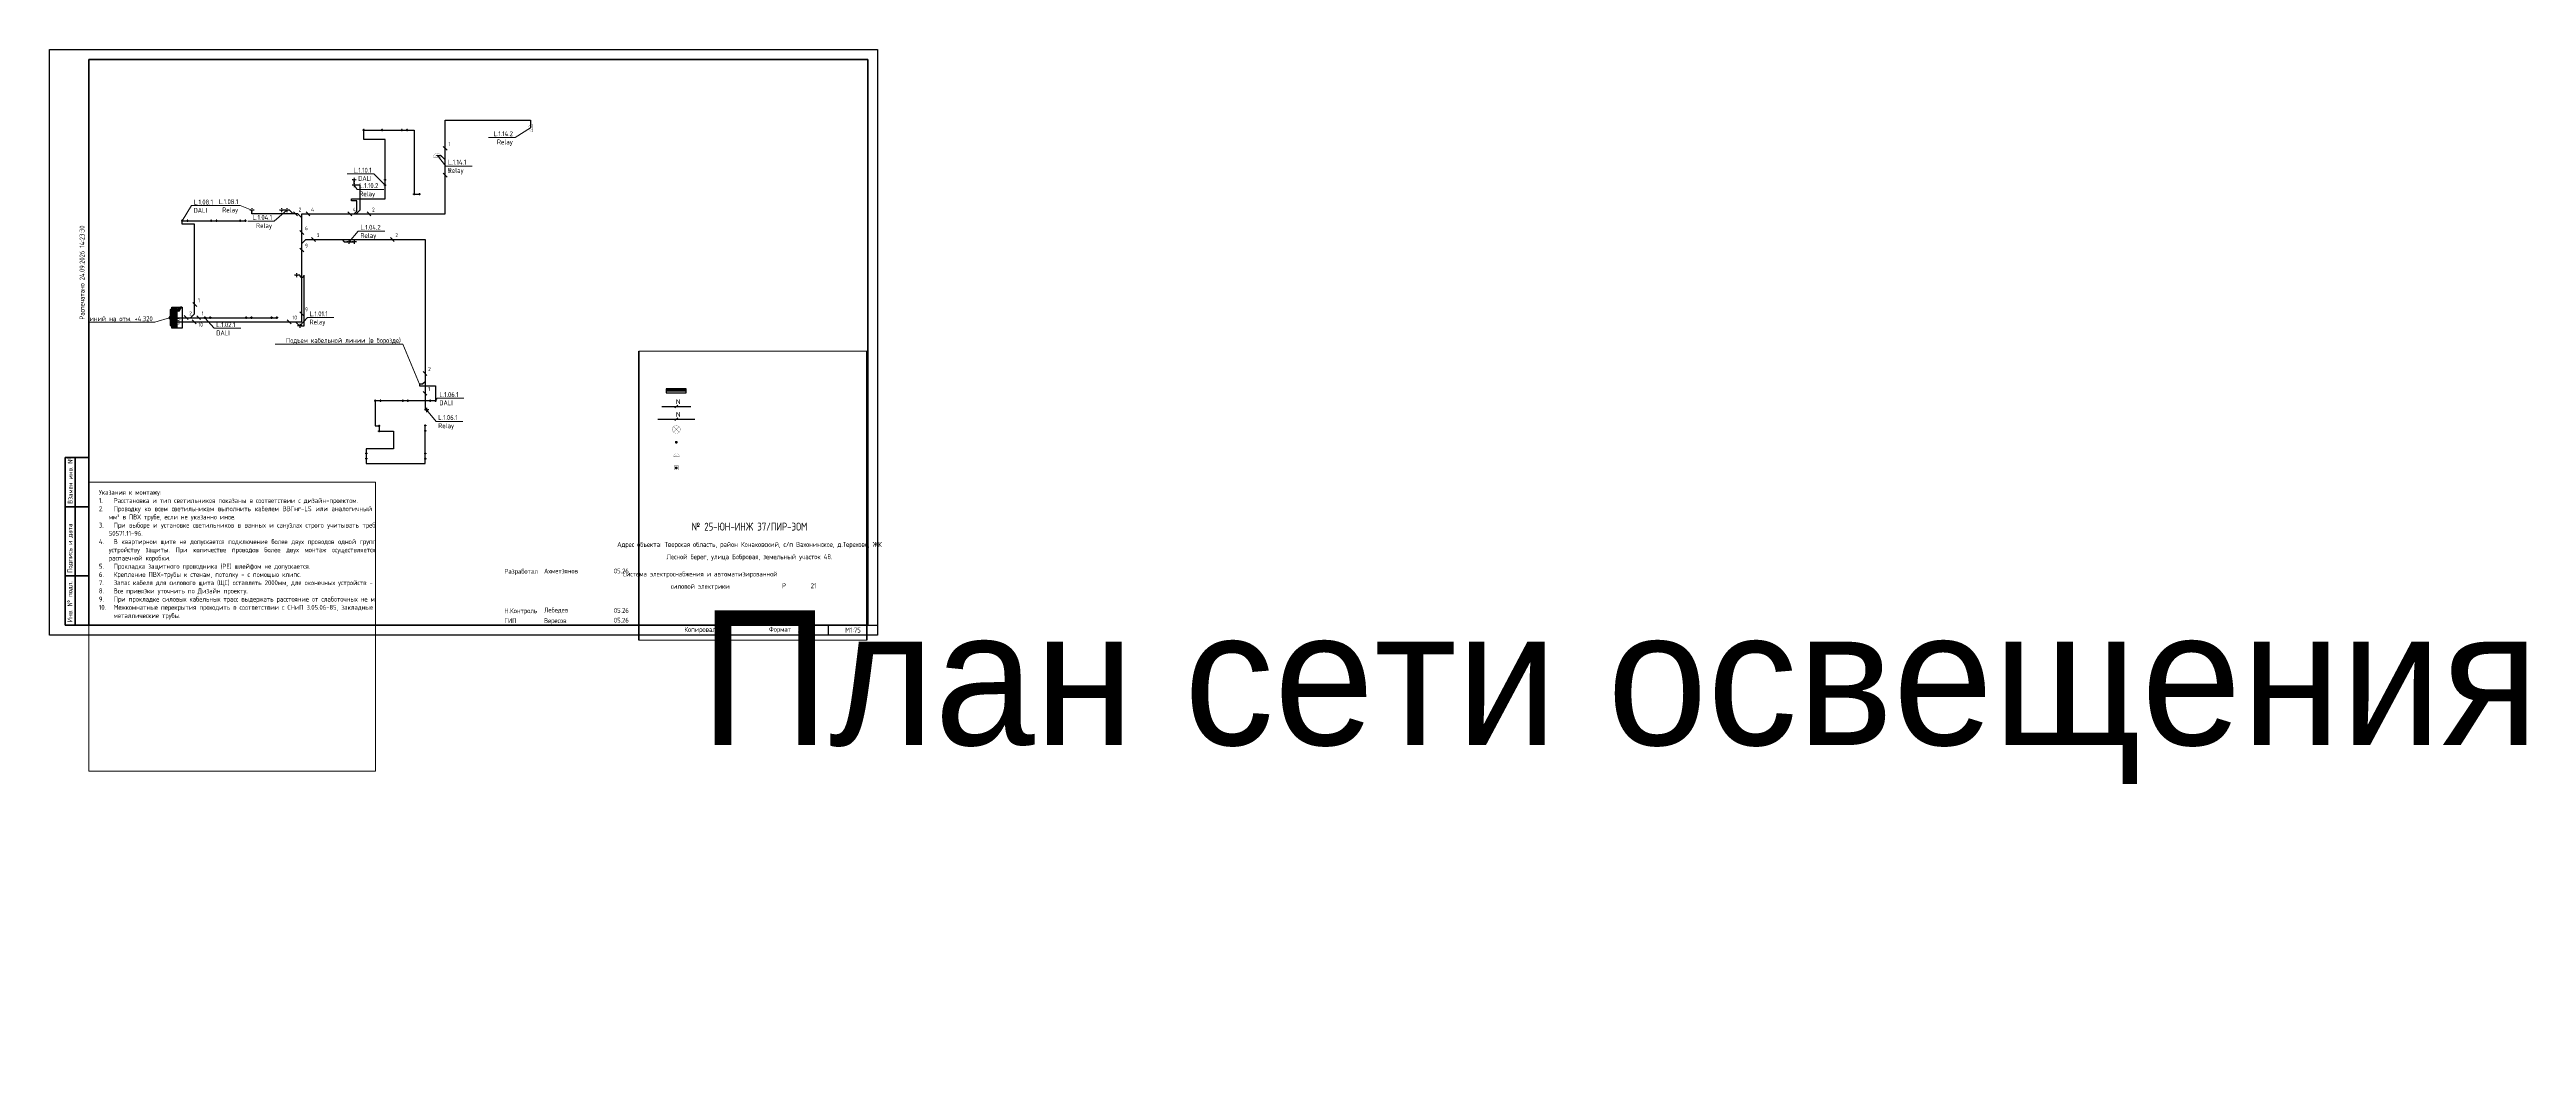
# Paper-space layout 'Свет' of a CAD drawing. Header units: millimetres. Extents: x 0 to 1256, y -218 to 297.
# The model-space entities are those that its viewports show. They can reach past a viewport. Long polylines and large blocks are cut down to what shows.
import ezdxf
from ezdxf import colors
from ezdxf.entities.mleader import LeaderData, LeaderLine
from ezdxf.enums import TextEntityAlignment as Align
from ezdxf.math import Vec2, Vec3

# ---------------------------------------------------------------- set-up
doc = ezdxf.new("R2018")
doc.units = ezdxf.units.MM
doc.linetypes.add('JIS_02_0.7', pattern=[1.35, 0.75, -0.6])
doc.layers.add('0_UNC Defpoints ЭОМ', color=6, linetype='Continuous', plot=False)
for name, color, linetype in [('0_UNC_0 Щит', 1, 'Continuous'), ('0_UNC_10 Доп. Оборудование', 1, 'Continuous'), ('0_UNC_3 Свет. DALI. Оборудование', 1, 'Continuous'), ('0_UNC_3 Свет. Трассы', 1, 'Continuous'), ('0_Рамка', 7, 'Continuous'), ('ЩР-1', 1, 'Continuous')]:
    doc.layers.add(name, color=color, linetype=linetype)
doc.layers.add('0_UNC_3 Свет. Оборудование', color=7, linetype='Continuous', true_color=0x991b1e)
doc.layers.add('0_UNC_3.1 Свет. Оборудование', color=7, linetype='Continuous', true_color=0x991b1e)
doc.layers.add('light', color=7, linetype='Continuous', lineweight=25, true_color=0x8710d1)
doc.styles.add('GOST 2.304 A', font='GOST2304A.ttf')
doc.styles.get("Standard").update_dxf_attribs({"font": 'arial.ttf'})
doc.styles.add('Unecom', font='GOST2304A.ttf', dxfattribs={"height": 2.5})
doc.styles.add('Unecom 2', font='GOST2304A.ttf', dxfattribs={"height": 2})
doc.styles.add('СГЕНЕРИР_СТИЛЬ_1', font='')
doc.styles.add('СПДС', font='isocpeur.ttf', dxfattribs={"width": 0.8, "height": 2.5})
doc.styles.get('СГЕНЕРИР_СТИЛЬ_1').set_extended_font_data('Arial Кириллический')

# ---------------------------------------------------------------- blocks, each defined once
blk = doc.blocks.new('*U292')
at = {"lineweight": 60, "ltscale": 10}
for p, q in [((20, 292), (415, 292)), ((20, 5), (20, 292)), ((415, 292), (415, 5)), ((8, 90), (20, 90)), ((8, 5), (8, 90)), ((13, 90), (13, 5)), ((20, 90), (20, 5)), ((20, 90), (20, 5)), ((8, 65), (20, 65)), ((8, 30), (20, 30)), ((20, 5), (8, 5)), ((415, 5), (20, 5))]:
    blk.add_line(p, q, dxfattribs=at)
at = {"layer": '0_UNC Defpoints ЭОМ', "ltscale": 10}
blk.add_lwpolyline([(420, 0), (0, 0), (0, 297), (420, 297)], close=True, dxfattribs=at)
at = {"layer": '0_UNC Defpoints ЭОМ', "lineweight": 30}
blk.add_lwpolyline([(395, 5), (420, 5), (420, 0), (395, 0)], close=True, dxfattribs=at)
at = {"char_height": 2.5, "attachment_point": 4, "rotation": 90, "style": 'Unecom'}
for s, insert, width in [('{\\fGOST type A|b0|i1|c204|p34; }Взамен инв. №', (10.5, 65), 25), (' Подпись и дата', (10.5, 30), 35), (' Инв. № подл.', (10.5, 5), 24.419)]:
    blk.add_mtext(s, dxfattribs=dict(at, insert=insert, width=width))
at = {"style": 'Unecom'}
for s, insert, char_height, width, attachment_point, line_spacing_factor in [('№ 25-ЮН-ИНЖ 37/ПИР-ЭОМ', (355, 55), 4, 120, 5, 2), ('Адрес объекта: Тверская область, район Конаковский, с/п Вахонинское, д.Терехово, ЖК Лесной берег, улица Бобровая, земельный участок 48.', (355, 42.5), 2.5, 115, 5, 1.5), ('Разработал', (230.7, 32), 2.5, 20, 4, 2), ('Ахметзянов', (250.8, 32.5), 2.5, 19.921, 4, 2), ('05.26', (290, 32.5), 2.5, 10, 5, 2), ('Система электроснабжения и автоматизированной силовой электрики', (330, 27.5), 2.5, 70, 5, 1.5), ('Р', (372.5, 25), 2.5, 15, 5, 2), ('Н.Контроль', (230.7, 12), 2.5, 20, 4, 2), ('Лебедев', (250.8, 12.5), 2.5, 19.921, 4, 2), ('05.26', (290, 12.5), 2.5, 10, 5, 2), ('ГИП', (230.7, 7.3), 2.5, 20, 4, 2), ('Вересов', (250.8, 7), 2.5, 19.921, 4, 2), ('05.26', (290, 7.5), 2.5, 10, 5, 2)]:
    blk.add_mtext(s, dxfattribs=dict(at, insert=insert, char_height=char_height, width=width, attachment_point=attachment_point, line_spacing_factor=line_spacing_factor))
at = {"char_height": 2.5, "attachment_point": 4, "style": 'Unecom'}
for s, insert, width in [('Формат  ', (364.9, 2.6), 50), ('\\pi1; ', (250, -133.2), 20), ('\\pi1; ', (250, -133.2), 20), ('\\pxi0.4; ', (250, -133.2), 20), ('\\pi1; ', (512.5, -218.3), 20), ('\\pi1; ', (512.5, -218.3), 20), ('\\pxi0.4; ', (512.5, -218.3), 20)]:
    blk.add_mtext(s, dxfattribs=dict(at, insert=insert, width=width))
at = {"style": 'Unecom'}
blk.add_attdef('ЛИСТ_№', text='', height=2.5, dxfattribs=at).set_placement((387.5, 25), align=Align.MIDDLE_CENTER)
blk.add_attdef('КОЛ-ВО_ЛИСТОВ', text='', height=2.5, dxfattribs=at).set_placement((404.7, 23.7), align=Align.CENTER)
at = {"lineweight": 30, "flags": 104}
blk.add_attdef('ОПИСАНИЕ_ЛИСТА', text='', height=2.5, dxfattribs=at).set_placement((329.9, 12.5), align=Align.MIDDLE_CENTER)
at = {"style": 'Unecom', "flags": 8}
blk.add_attdef('ФОРМАТ_БУМАГИ', (379.4, 1.3), '', height=2.5, dxfattribs=at)
at = {"layer": '0_Рамка', "style": 'СПДС', "width": 0.8}
blk.add_text('Распечатано 24.09.2026 14:23:30', height=2.5, rotation=90, dxfattribs=at).set_placement((16.5, 160), align=Align.MIDDLE_LEFT)
at = {"layer": 'Defpoints', "insert": (330, 2.5), "char_height": 2.5, "width": 70, "attachment_point": 5, "style": 'Unecom'}
blk.add_mtext('Копировал', dxfattribs=at)
blk = doc.blocks.new('E_LAMP')
at = {"color": 0, "lineweight": 0, "const_width": 5}
for points in [[(0, 110, 1), (0, -110, 1)], [(0, 110, -1), (0, -110, -1)]]:
    blk.add_lwpolyline(points, format="xyb", dxfattribs=at)
for points in [[(78, 78), (-78, -78)], [(-78, 78), (78, -78)]]:
    blk.add_lwpolyline(points, dxfattribs=at)
blk = doc.blocks.new('E_BRA')
at = {"color": 0, "lineweight": 0, "const_width": 5}
for points in [[(0, -110, 0.414214), (-110, -220, 0.414214)], [(0, -165, 0.414214), (-55, -220, 0.414214)], [(0, -110, -0.414214), (110, -220, -0.414214)], [(0, -165, -0.414214), (55, -220, -0.414214)]]:
    blk.add_lwpolyline(points, format="xyb", dxfattribs=at)
blk.add_lwpolyline([(-110, -220), (110, -220)], dxfattribs=at)
blk = doc.blocks.new('E_LAMP_HALO')
at = {"lineweight": 0}
h = blk.add_hatch(dxfattribs=at)
h.set_pattern_fill('ANSI31', color=0, scale=100, angle=315, style=0)
h.set_pattern_definition([(0, (-112091.361, -24437.672), (4e-15, 12.5), [])])
edge = h.paths.add_edge_path()
edge.add_arc((0, 0), 55, 270, 450)
edge.add_arc((0, 0), 55, 90, 270)
at = {"color": 0, "lineweight": 0, "const_width": 5}
for points in [[(0, 55, 1), (0, -55, 1)], [(0, 55, -1), (0, -55, -1)]]:
    blk.add_lwpolyline(points, format="xyb", dxfattribs=at)
blk = doc.blocks.new('сауц')
at = {"color": 0, "lineweight": 0, "const_width": 10}
blk.add_lwpolyline([(935507, -92061), (935291, -92061), (935291, -92277), (935507, -92277), (935507, -92061)], dxfattribs=at)
at = {"color": 0, "lineweight": 0, "ltscale": 20, "xscale": -0.9818181817600895, "yscale": 0.9818181817600895, "zscale": 1.309090909013611, "rotation": 180}
blk.add_blockref('E_LAMP_HALO', (935399, -92169), dxfattribs=at)
blk = doc.blocks.new('_None')
blk = doc.blocks.new('встраиваемый светодиодный светильник CENTERSVET')
at = {"lineweight": 15}
h = blk.add_hatch(color=0, dxfattribs=at)
edge = h.paths.add_edge_path()
edge.add_line((0, 24), (0, 16))
edge.add_arc((0, 0), 16, 450, 540)
edge.add_line((-16, 0), (-24, 0))
edge.add_arc((0, 0), 23.6, 89.96723, 180.03277, ccw=False)
h = blk.add_hatch(color=0, dxfattribs=at)
edge = h.paths.add_edge_path()
edge.add_line((-24, 0), (-16, 0))
edge.add_arc((0, 0), 16, 180, 270)
edge.add_line((0, -16), (0, -24))
edge.add_arc((0, 0), 23.6, 179.96723, 270.03277, ccw=False)
h = blk.add_hatch(color=0, dxfattribs=at)
edge = h.paths.add_edge_path()
edge.add_line((24, 0), (16, 0))
edge.add_arc((0, 0), 16, 360, 450)
edge.add_line((0, 16), (0, 24))
edge.add_arc((0, 0), 23.6, 359.96723, 450.03277, ccw=False)
h = blk.add_hatch(color=0, dxfattribs=at)
edge = h.paths.add_edge_path()
edge.add_line((0, -24), (0, -16))
edge.add_arc((0, 0), 16, 270, 360)
edge.add_line((16, 0), (24, 0))
edge.add_arc((0, 0), 23.6, 269.96723, 360.03277, ccw=False)
at = {"color": 0, "lineweight": 15}
blk.add_line((43, 0), (-43, 0), dxfattribs=at)
for radius in [23.6, 16]:
    blk.add_circle((0, 0), radius, dxfattribs=at)
at = {"layer": 'light', "color": 0, "lineweight": 15}
blk.add_line((0, 43), (0, -43), dxfattribs=at)
blk = doc.blocks.new('влагозащитный встраиваемый CENTERSVET')
at = {"lineweight": 15}
h = blk.add_hatch(color=0, dxfattribs=at)
edge = h.paths.add_edge_path()
edge.add_line((0, 24), (0, 16))
edge.add_arc((0, 0), 16, 90, 180)
edge.add_line((-16, 0), (-24, 0))
edge.add_arc((0, 0), 23.6, 89.96723, 180.03277, ccw=False)
h = blk.add_hatch(color=0, dxfattribs=at)
edge = h.paths.add_edge_path()
edge.add_line((-24, 0), (-16, 0))
edge.add_arc((0, 0), 16, 180, 270)
edge.add_line((0, -16), (0, -24))
edge.add_arc((0, 0), 23.6, 179.96723, 270.03277, ccw=False)
h = blk.add_hatch(color=0, dxfattribs=at)
edge = h.paths.add_edge_path()
edge.add_line((24, 0), (16, 0))
edge.add_arc((0, 0), 16, 360, 450)
edge.add_line((0, 16), (0, 24))
edge.add_arc((0, 0), 23.6, -0.03277, 90.03277, ccw=False)
h = blk.add_hatch(color=0, dxfattribs=at)
edge = h.paths.add_edge_path()
edge.add_line((0, -24), (0, -16))
edge.add_arc((0, 0), 16, 270, 360)
edge.add_line((16, 0), (24, 0))
edge.add_arc((0, 0), 23.6, 269.96723, 360.03277, ccw=False)
at = {"color": 0, "lineweight": 15}
for p, q in [((43, 0), (-43, 0)), ((0, -43), (0, 43))]:
    blk.add_line(p, q, dxfattribs=at)
for radius in [23.6, 16]:
    blk.add_circle((0, 0), radius, dxfattribs=at)
blk = doc.blocks.new('*U415')
h = blk.add_hatch(color=256)
h.dxf.hatch_style = 1
h.paths.add_polyline_path([(0, 300), (800, 300), (800, 100), (0, 100)])
for points in [[(0, 300), (800, 300), (800, 100), (0, 100)], [(0, 100), (800, 100), (800, -100), (0, -100)]]:
    blk.add_lwpolyline(points, close=True)
at = {"color": 7, "style": 'GOST 2.304 A'}
blk.add_attdef('ИМЯ', text='', height=180, dxfattribs=at).set_placement((400, 100), align=Align.MIDDLE_CENTER)
blk = doc.blocks.new('*U417')
at = {"color": 0, "linetype": 'Continuous', "lineweight": 25}
blk.add_lwpolyline([(286, 49), (298, 49, -0.414214), (300, 48), (300, 2, -0.414214), (298, 1), (-299, 1, -0.414214), (-300, 2), (-300, 48, -0.414214), (-299, 49), (-286, 49), (-286, 50), (-299, 50, 0.414214), (-301, 48), (-301, 2, 0.414214), (-299, 0), (298, 0, 0.414214), (301, 2), (301, 48, 0.414214), (298, 50), (286, 50)], format="xyb", close=True, dxfattribs=at)
at = {"color": 0, "flags": 9}
for tag, p in [('АРТИКУЛ', (-60, -12)), ('НАИМЕНОВАНИЕ', (-59, -7)), ('ПРИМЕЧАНИЕ', (-59, -17))]:
    blk.add_attdef(tag, text='', height=2.5, dxfattribs=at).set_placement(p, align=Align.TOP_LEFT)
at = {"color": 0, "lineweight": 30, "flags": 104}
for tag, p in [('ВЫСОТА', (-60, -21)), ('ДЛИНА', (-60, -36)), ('ШИРИНА', (-59, -25)), ('ТОЛЩИНА', (-59, -31))]:
    blk.add_attdef(tag, text='', height=2.5, dxfattribs=at).set_placement(p, align=Align.TOP_LEFT)
blk = doc.blocks.new('*U421')
h = blk.add_hatch(color=0)
h.dxf.hatch_style = 1
h.paths.add_polyline_path([(-1, 0, 1), (1, 0, 1)])
h = blk.add_hatch(color=0)
h.dxf.hatch_style = 1
h.paths.add_polyline_path([(7.1, 7.1), (4, 5.1), (5.1, 4)])
at = {"color": 0}
for p, q in [((0.7, 0.7), (7.1, 7.1)), ((7.1, 7.1), (4, 5.1)), ((4, 5.1), (5.1, 4)), ((7.1, 7.1), (5.1, 4))]:
    blk.add_line(p, q, dxfattribs=at)
blk.add_circle((0, 0), 1, dxfattribs=at)
blk = doc.blocks.new('floor light')
at = {"layer": 'light'}
h = blk.add_hatch(color=0, dxfattribs=at)
edge = h.paths.add_edge_path()
edge.add_arc((-92442, 107198), 20, 180, 540)
at = {"layer": 'light', "color": 0}
for points in [[(-92492, 107198), (-92522, 107198)], [(-92442, 107278), (-92442, 107248)], [(-92442, 107148), (-92442, 107118)], [(-92362, 107198), (-92392, 107198)]]:
    blk.add_lwpolyline(points, dxfattribs=at)
blk.add_circle((-92442, 107198), 20, dxfattribs=at)
blk = doc.blocks.new('ELTOOL_CABLE_TICK_ANNO_150_1p4_0p8_0p6')
at = {"linetype": 'ByBlock'}
blk.add_line((-74, 74), (74, -74), dxfattribs=at)
at = {"style": 'Unecom'}
blk.add_attdef('COUNT', (120, 90), '', height=150, dxfattribs=at)

msp = doc.modelspace()

# ---------------------------------------------------------------- hatches: boundary and pattern name
at = {"layer": '0_UNC_0 Щит'}
h = msp.add_hatch(color=1, dxfattribs=at)
h.dxf.hatch_style = 1
h.paths.add_polyline_path([(-209799, 24317), (-209799, 24419), (-210813, 24419), (-210813, 24317)])

# ---------------------------------------------------------------- linework, layer by layer
at = {"ltscale": 10}
for points in [[(-212203, 26334), (-215071, 26334), (-215071, 40988), (-212203, 40988)], [(-212203, 40988), (-200647, 40988), (-200647, 26334), (-212203, 26334)], [(-200647, 40988), (-186103, 40988), (-186103, 26334), (-200647, 26334)], [(-212203, 11679), (-215071, 11679), (-215071, 26334), (-212203, 26334)], [(-212203, 26334), (-200647, 26334), (-200647, 11679), (-212203, 11679)], [(-200647, 26334), (-186103, 26334), (-186103, 11679), (-200647, 11679)], [(-186103, 26334), (-171559, 26334), (-171559, 11679), (-186103, 11679)], [(-212203, -2975), (-215071, -2975), (-215071, 11679), (-212203, 11679)], [(-212203, 11679), (-200647, 11679), (-200647, -2975), (-212203, -2975)], [(-200647, 11679), (-186103, 11679), (-186103, -2975), (-200647, -2975)]]:
    msp.add_lwpolyline(points, close=True, dxfattribs=at)
at = {"layer": '0_UNC_0 Щит', "color": 1}
for points in [[(-210813, 24419), (-210813, 24216), (-209799, 24216), (-209799, 24419), (-210813, 24419)], [(-210813, 24317), (-209799, 24317)]]:
    msp.add_lwpolyline(points, dxfattribs=at)
at = {"layer": '0_UNC_3 Свет. Оборудование'}
for points in [[(-210376, 23462), (-210235, 23603)], [(-211037, 23533), (-209574, 23533)]]:
    msp.add_lwpolyline(points, dxfattribs=at)
at = {"layer": '0_UNC_3 Свет. Трассы', "linetype": 'JIS_02_0.7', "ltscale": 2}
for points in [[(-211240, 22883), (-209372, 22883)], [(3169, 11539), (8100, 11539), (8100, 15648), (13551, 15648), (13551, 19219), (16800, 19219), (16800, 18920)], [(3169, 11539), (8100, 11539), (8100, 15648), (13551, 15648), (13551, 17708), (13401, 17858), (13248, 17858), (13248, 17881)], [(3169, 11539), (8100, 11539), (8100, 15648), (10166, 15648), (10316, 15798), (10316, 16744), (10089, 16744), (10089, 16944)], [(3169, 11539), (8100, 11539), (8100, 15648), (10086, 15648), (10186, 15748), (10186, 16147), (9989, 16147)], [(3169, 11539), (8100, 11539), (8100, 15498), (7950, 15648), (6198, 15648), (6198, 15787)], [(3169, 11539), (8100, 11539), (8100, 15498), (7950, 15648), (7765, 15648), (7625, 15787), (7625, 15787), (7329, 15787)], [(3169, 11539), (8100, 11539), (8100, 14522), (8250, 14672), (12783, 14672), (12783, 9264), (12683, 9164), (12579, 9164)], [(3169, 11539), (8100, 11539), (8100, 14522), (8250, 14672), (9626, 14672), (9711, 14587), (9711, 14587), (10094, 14587)], [(3169, 11539), (8100, 11539), (8100, 14522), (8250, 14672), (12783, 14672), (12783, 8187), (12844, 8187)]]:
    msp.add_lwpolyline(points, dxfattribs=at)
at = {"layer": '0_UNC_3 Свет. Трассы'}
for points in [[(-210376, 22812), (-210235, 22953)], [(9989, 16147), (9989, 16216), (11264, 16216), (11264, 18476), (10449, 18476), (10449, 18837), (12367, 18837), (12367, 16397), (12567, 16397)], [(3346, 11699), (3865, 11699), (4015, 11849), (4015, 15255), (3549, 15255), (3549, 15387), (5949, 15387)], [(3346, 11699), (7149, 11699)], [(12579, 9164), (12579, 9110), (13179, 9110), (13179, 8537), (10889, 8537), (10889, 7582), (11034, 7582), (11034, 7382), (11581, 7382), (11581, 6710), (10549, 6710), (10549, 6150), (12792, 6150), (12792, 7596)]]:
    msp.add_lwpolyline(points, dxfattribs=at)
at = {"layer": '0_UNC_3 Свет. Трассы', "linetype": 'JIS_02_0.7', "ltscale": 2}
msp.add_lwpolyline([(3169, 11539), (7859, 11539), (8009, 11389), (8009, 11387), (8017, 11387), (8191, 11387), (8191, 13317), (8185, 13317, -0.941176), (8015, 13317), (7899, 13317)], format="xyb", dxfattribs=at)

# ---------------------------------------------------------------- block references
at = {"layer": '0_UNC_3 Свет. DALI. Оборудование'}
for p in [(3549, 15387), (3749, 15387), (4649, 15387), (4849, 15387), (5749, 15387), (5949, 15387), (4412, 11702), (4612, 11702), (5979, 11702), (6179, 11702), (6949, 11702), (7149, 11702), (10889, 8537), (11089, 8537), (11934, 8537), (12134, 8537), (12979, 8537), (13179, 8537)]:
    msp.add_blockref('встраиваемый светодиодный светильник CENTERSVET', p, dxfattribs=at)
at = {"layer": '0_UNC_3 Свет. Оборудование'}
for name, p in [('влагозащитный встраиваемый CENTERSVET', (10449, 18837)), ('влагозащитный встраиваемый CENTERSVET', (11149, 18837)), ('влагозащитный встраиваемый CENTERSVET', (11899, 18837)), ('влагозащитный встраиваемый CENTERSVET', (12099, 18837)), ('floor light', (102531, -90254)), ('влагозащитный встраиваемый CENTERSVET', (11264, 16944)), ('floor light', (102531, -90454)), ('влагозащитный встраиваемый CENTERSVET', (11264, 16744)), ('влагозащитный встраиваемый CENTERSVET', (12367, 16397)), ('влагозащитный встраиваемый CENTERSVET', (12567, 16397)), ('floor light', (98640, -91411)), ('floor light', (99771, -91411)), ('floor light', (99971, -91411)), ('floor light', (100341, -93881)), ('floor light', (100458, -95811)), ('влагозащитный встраиваемый CENTERSVET', (11034, 7582)), ('влагозащитный встраиваемый CENTERSVET', (12792, 7596)), ('floor light', (105286, -99011)), ('влагозащитный встраиваемый CENTERSVET', (11034, 7382)), ('влагозащитный встраиваемый CENTERSVET', (12792, 7396)), ('влагозащитный встраиваемый CENTERSVET', (10549, 6537)), ('влагозащитный встраиваемый CENTERSVET', (10549, 6337)), ('влагозащитный встраиваемый CENTERSVET', (12792, 6533)), ('влагозащитный встраиваемый CENTERSVET', (12792, 6333))]:
    msp.add_blockref(name, p, dxfattribs=at)
at = {"layer": '0_UNC_3 Свет. Оборудование', "xscale": -1, "rotation": 180}
for p in [(102336, 121785), (102536, 121785)]:
    msp.add_blockref('floor light', p, dxfattribs=at)
at = {"layer": '0_UNC_3 Свет. Оборудование', "xscale": 57.47997878160869, "yscale": 57.47997878160869, "zscale": 57.47997878160869}
msp.add_blockref('*U421', (3112, 11698), dxfattribs=at)
at = {"layer": '0_UNC_3 Свет. Трассы'}
for p, values in [((13551, 18142), {'COUNT': '1'}), ((13551, 17117), {'COUNT': '2'}), ((7857, 15648), {'COUNT': '2'}), ((8100, 14937), {'COUNT': '6'}), ((8330, 15648), {'COUNT': '4'}), ((9922, 15648), {'COUNT': '4'}), ((10650, 15648), {'COUNT': '2'}), ((8100, 14272), {'COUNT': '9'}), ((8537, 14672), {'COUNT': '3'}), ((11538, 14672), {'COUNT': '2'}), ((4026, 12197), {'COUNT': '1'}), ((3694, 11702), {'COUNT': '2'}), ((4171, 11699), {'COUNT': '1'}), ((7618, 11539), {'COUNT': '10'}), ((8100, 11848), {'COUNT': '9'}), ((12783, 9576), {'COUNT': '2'}), ((12783, 8820), {'COUNT': '1'})]:
    msp.add_blockref('ELTOOL_CABLE_TICK_ANNO_150_1p4_0p8_0p6', p, dxfattribs=at).add_auto_attribs(values)
ref = msp.add_blockref('ELTOOL_CABLE_TICK_ANNO_150_1p4_0p8_0p6', (4000, 11539), dxfattribs=at)
ref.add_attrib('COUNT', '10', (4161, 11357), dxfattribs={"layer": '0', "height": 150, "style": 'Unecom'})
at = {"layer": '0_UNC_3.1 Свет. Оборудование', "color": 244, "ltscale": 20, "true_color": 0x991b1e, "xscale": 1.799999999867304, "yscale": 1.799999999867304, "zscale": 1.799999999867304}
msp.add_blockref('E_LAMP', (-210306, 22367), dxfattribs=at)
at = {"layer": '0_UNC_3.1 Свет. Оборудование', "color": 244, "ltscale": 20, "true_color": 0x991b1e}
for name, p, xscale, yscale, zscale, rotation in [('E_LAMP_HALO', (-210306, 21717), -0.9818181817600895, 0.9818181817600895, 1.309090909013611, 180), ('E_BRA', (-210306, 21290), 1.35, 1.35, 1.35, 359.9584518883088), ('E_BRA', (16577, 18920), 1.35, 1.35, 1.35, 89.95845188830882), ('E_BRA', (13248, 18104), 1.35, 1.35, 1.35, 359.9584518883088)]:
    msp.add_blockref(name, p, dxfattribs=dict(at, xscale=xscale, yscale=yscale, zscale=zscale, rotation=rotation))
at = {"layer": '0_UNC_3.1 Свет. Оборудование', "color": 244, "true_color": 0x991b1e}
msp.add_blockref('сауц', (-1145705, 112586), dxfattribs=at)
at = {"layer": 'ЩР-1'}
ref = msp.add_blockref('*U417', (3094, 11703), dxfattribs=dict(at, rotation=270))
lines = msp.add_mtext('3000 мм', dxfattribs={"layer": '0', "color": 0, "insert": (3058, 11763), "char_height": 2.5, "attachment_point": 1, "rotation": 270})
ref.add_attrib('ДЛИНА', '', (3058, 11763), dxfattribs={"flags": 2}).embed_mtext(lines)
lines = msp.add_mtext('1,5 мм', dxfattribs={"layer": '0', "color": 0, "insert": (3063, 11762), "char_height": 2.5, "attachment_point": 1, "rotation": 270})
ref.add_attrib('ТОЛЩИНА', '', (3063, 11762), dxfattribs={"flags": 2}).embed_mtext(lines)
lines = msp.add_mtext('h=50 мм', dxfattribs={"layer": '0', "color": 0, "insert": (3073, 11763), "char_height": 2.5, "attachment_point": 1, "rotation": 270})
ref.add_attrib('ВЫСОТА', '', (3073, 11763), dxfattribs={"flags": 2}).embed_mtext(lines)
lines = msp.add_mtext('600 мм', dxfattribs={"layer": '0', "color": 0, "insert": (3069, 11762), "char_height": 2.5, "attachment_point": 1, "rotation": 270})
ref.add_attrib('ШИРИНА', '', (3069, 11762), dxfattribs={"flags": 2}).embed_mtext(lines)
at = {"layer": 'ЩР-1', "rotation": 90}
msp.add_blockref('*U415', (3446, 11304), dxfattribs=at).add_auto_attribs({'ИМЯ': 'ЩР-1'})

# ---------------------------------------------------------------- texts
at = {"insert": (-200140, 25942), "char_height": 250, "width": 13510.6, "attachment_point": 1, "style": 'Unecom'}
msp.add_mtext('\\pxi-3,l3,sm1,t3;Указания к монтажу:{\\C0;\\P\\pi-2,l2,qj;1.^IРасстановка и тип светильников показаны в соответствии с дизайн-проектом.\\P\\C7;2.^IПроводку ко всем светильникам выполнить кабелем ВВГнг-LS или аналогичный сечением 3x1,5 мм² в ПВХ трубе, если не указанно иное.\\P3.^IПри выборе и установке светильников в ванных и санузлах строго учитывать требования ГОСТ Р 50571.11-96.\\P4.^IВ квартирном щите не допускается подключение более двух проводов одной групповой линии к устройству защиты. При количестве проводов более двух монтаж осуществляется при помощи распаечной коробки.\\P\\C0;5.^IПрокладка защитного проводника (PE) шлейфом не допускается.\\P6.^IКрепление ПВХ-трубы к стенам, потолку - с помощью клипс.\\P7.^IЗапас кабеля для силового щита (ЩС) оставлять 2000мм, для оконечных устройств - 1000мм.\\P8.^IВсе привязки уточнить по Дизайн проекту.\\P}9.^IПри прокладке силовых кабельных трасс выдержать расстояние от слаботочных не менее 150мм;\\P10.^IМежкомнатные перекрытия проходить в соответствии с СНиП 3.05.06-85, закладные использовать металлические трубы. ', dxfattribs=at)
at = {"layer": '0_UNC_3 Свет. Трассы', "char_height": 250, "width": 1354, "attachment_point": 5, "style": 'СГЕНЕРИР_СТИЛЬ_1'}
for insert in [(-209651, 23775), (-209651, 23125)]:
    msp.add_mtext('\\pxql;{\\fISOCPEUR|b0|i0|c204|p34;N}', dxfattribs=dict(at, insert=insert))

# ---------------------------------------------------------------- leaders
at = {"layer": '0_UNC_10 Доп. Оборудование', "ltscale": 2}
ml = msp.add_multileader_mtext('Standard', dxfattribs=at)
ml.set_content('{\\C0;В.1.02.1(В1)\\P1хВВГнг(А)-LS 3х1.5}', color=7, style='Unecom')
ml.set_leader_properties(color=7, linetype='ByLayer', lineweight=13)
ml.set_arrow_properties(name='NONE')
ml.build(insert=Vec2(0, 0))
ml.multileader.update_dxf_attribs({"has_dogleg": 0, "text_left_attachment_type": 6, "text_right_attachment_type": 6, "text_bottom_attachment_type": 10, "arrow_head_size": 100, "scale": 100})
ctx = ml.context
ctx.base_point, ctx.scale, ctx.char_height, ctx.arrow_head_size, ctx.plane_origin = Vec3(1122, 10746), 100, 180, 100, Vec3(-1343, 14165)
ctx.left_attachment, ctx.right_attachment, ctx.top_attachment, ctx.text_align_type = 6, 6, 10, 2
notes = []
notes.append((ctx, [(1, (1, 1, 0), (2861, 10746), (-1, 0), 8, [(0, [(3249, 11777)], 0, [])])]))
ctx.mtext.insert, ctx.mtext.width, ctx.mtext.alignment, ctx.mtext.flow_direction = Vec3(2851, 10962), 2076.73, 3, 5
at = {"layer": '0_UNC_3 Свет. Оборудование'}
ml = msp.add_multileader_mtext('Standard', dxfattribs=at)
ml.set_content('L.1.14.2\\PRelay', color=7, style='Unecom 2')
ml.set_leader_properties(color=7, linetype='ByLayer', lineweight=13)
ml.set_arrow_properties(name='NONE')
ml.build(insert=Vec2(0, 0))
ml.multileader.update_dxf_attribs({"text_left_attachment_type": 6, "text_right_attachment_type": 6, "text_bottom_attachment_type": 10, "dogleg_length": 0.0532, "arrow_head_size": 0, "scale": 75})
ctx = ml.context
ctx.base_point, ctx.scale, ctx.char_height, ctx.arrow_head_size, ctx.landing_gap_size, ctx.plane_origin = Vec3(15447, 18550), 75, 187.5, 0, 75, Vec3(16494, 20427)
ctx.left_attachment, ctx.right_attachment, ctx.top_attachment, ctx.text_align_type = 6, 6, 10, 2
notes.append((ctx, [(0, (1, 1, 0), (16206, 18550), (-1, 0), 3.99, [(1, [(16800, 18923)], 0, [])])]))
ctx.mtext.insert, ctx.mtext.width, ctx.mtext.defined_height, ctx.mtext.alignment, ctx.mtext.flow_direction = Vec3(16127, 18791), 1036.82, 94, 3, 5
ml = msp.add_multileader_mtext('Standard', dxfattribs=at)
ml.set_content('L.1.10.1\\PDALI', color=7, style='Unecom 2')
ml.set_leader_properties(color=7, linetype='ByLayer', lineweight=13)
ml.set_arrow_properties(name='NONE')
ml.build(insert=Vec2(0, 0))
ml.multileader.update_dxf_attribs({"text_left_attachment_type": 6, "text_right_attachment_type": 6, "text_bottom_attachment_type": 10, "dogleg_length": 0.0532, "arrow_head_size": 0, "scale": 75})
ctx = ml.context
ctx.base_point, ctx.scale, ctx.char_height, ctx.arrow_head_size, ctx.landing_gap_size, ctx.plane_origin = Vec3(10112, 17177), 75, 187.5, 0, 75, Vec3(10935, 19048)
ctx.left_attachment, ctx.right_attachment, ctx.top_attachment, ctx.text_align_type = 6, 6, 10, 2
notes.append((ctx, [(0, (1, 1, 0), (10830, 17177), (-1, 0), 3.99, [(1, [(11264, 16744)], 0, [])])]))
ctx.mtext.insert, ctx.mtext.width, ctx.mtext.defined_height, ctx.mtext.alignment, ctx.mtext.flow_direction = Vec3(10751, 17402), 1036.82, 94, 3, 5
ml = msp.add_multileader_mtext('Standard', dxfattribs=at)
ml.set_content('L.1.14.1\\PRelay', color=7, style='Unecom 2')
ml.set_leader_properties(color=7, linetype='ByLayer', lineweight=13)
ml.set_arrow_properties(name='NONE')
ml.build(insert=Vec2(0, 0))
ml.multileader.update_dxf_attribs({"text_left_attachment_type": 6, "text_right_attachment_type": 6, "text_bottom_attachment_type": 10, "dogleg_length": 0.0532, "arrow_head_size": 0, "scale": 75})
ctx = ml.context
ctx.base_point, ctx.scale, ctx.char_height, ctx.arrow_head_size, ctx.landing_gap_size, ctx.plane_origin = Vec3(13575, 17467), 75, 187.5, 0, 75, Vec3(14397, 19338)
ctx.left_attachment, ctx.right_attachment, ctx.top_attachment = 6, 6, 10
notes.append((ctx, [(1, (1, 1, 0), (13571, 17467), (1, 0), 3.99, [(1, [(13248, 17881)], 0, [])])]))
ctx.mtext.insert, ctx.mtext.width, ctx.mtext.defined_height, ctx.mtext.flow_direction = Vec3(13650, 17708), 1036.82, 94, 5
ml = msp.add_multileader_mtext('Standard', dxfattribs=at)
ml.set_content('L.1.08.1\\PRelay', color=7, style='Unecom 2')
ml.set_leader_properties(color=7, linetype='ByLayer', lineweight=13)
ml.set_arrow_properties(name='NONE')
ml.build(insert=Vec2(0, 0))
ml.multileader.update_dxf_attribs({"text_left_attachment_type": 6, "text_right_attachment_type": 6, "text_bottom_attachment_type": 10, "dogleg_length": 0.0532, "arrow_head_size": 0, "scale": 75})
ctx = ml.context
ctx.base_point, ctx.scale, ctx.char_height, ctx.arrow_head_size, ctx.landing_gap_size, ctx.plane_origin = Vec3(4998, 15965), 75, 187.5, 0, 75, Vec3(5820, 16860)
ctx.left_attachment, ctx.right_attachment, ctx.top_attachment, ctx.text_align_type = 6, 6, 10, 2
notes.append((ctx, [(0, (1, 1, 0), (5756, 15965), (-1, 0), 3.99, [(1, [(6198, 15787)], 0, [])])]))
ctx.mtext.insert, ctx.mtext.width, ctx.mtext.defined_height, ctx.mtext.alignment, ctx.mtext.flow_direction = Vec3(5677, 16206), 1036.82, 94, 3, 5
ml = msp.add_multileader_mtext('Standard', dxfattribs=at)
ml.set_content('L.1.08.1\\PDALI', color=7, style='Unecom 2')
ml.set_leader_properties(color=7, linetype='ByLayer', lineweight=13)
ml.set_arrow_properties(name='NONE')
ml.build(insert=Vec2(0, 0))
ml.multileader.update_dxf_attribs({"text_left_attachment_type": 6, "text_right_attachment_type": 6, "text_bottom_attachment_type": 10, "dogleg_length": 0.0532, "arrow_head_size": 0, "scale": 75})
ctx = ml.context
ctx.base_point, ctx.scale, ctx.char_height, ctx.arrow_head_size, ctx.landing_gap_size, ctx.plane_origin = Vec3(3906, 15965), 75, 187.5, 0, 75, Vec3(4728, 16860)
ctx.left_attachment, ctx.right_attachment, ctx.top_attachment = 6, 6, 10
notes.append((ctx, [(1, (1, 1, 0), (3902, 15965), (1, 0), 3.99, [(1, [(3549, 15387)], 0, [])])]))
ctx.mtext.insert, ctx.mtext.width, ctx.mtext.defined_height, ctx.mtext.flow_direction = Vec3(3981, 16190), 1036.82, 94, 5
ml = msp.add_multileader_mtext('Standard', dxfattribs=at)
ml.set_content('L.1.10.2\\PRelay', color=7, style='Unecom 2')
ml.set_leader_properties(color=7, linetype='ByLayer', lineweight=13)
ml.set_arrow_properties(name='NONE')
ml.build(insert=Vec2(0, 0))
ml.multileader.update_dxf_attribs({"text_left_attachment_type": 6, "text_right_attachment_type": 6, "text_bottom_attachment_type": 10, "dogleg_length": 0.0532, "arrow_head_size": 0, "scale": 75})
ctx = ml.context
ctx.base_point, ctx.scale, ctx.char_height, ctx.arrow_head_size, ctx.landing_gap_size, ctx.plane_origin = Vec3(10208, 16577), 75, 187.5, 0, 75, Vec3(11223, 17535)
ctx.left_attachment, ctx.right_attachment, ctx.top_attachment = 6, 6, 10
notes.append((ctx, [(1, (1, 1, 0), (10204, 16577), (1, 0), 3.99, [(1, [(10089, 16744)], 0, [])])]))
ctx.mtext.insert, ctx.mtext.width, ctx.mtext.defined_height, ctx.mtext.flow_direction = Vec3(10283, 16818), 1036.82, 94, 5
ml = msp.add_multileader_mtext('Standard', dxfattribs=at)
ml.set_content('L.1.04.1\\PRelay', color=7, style='Unecom 2')
ml.set_leader_properties(color=7, linetype='ByLayer', lineweight=13)
ml.set_arrow_properties(name='NONE')
ml.build(insert=Vec2(0, 0))
ml.multileader.update_dxf_attribs({"text_left_attachment_type": 6, "text_right_attachment_type": 6, "text_bottom_attachment_type": 10, "dogleg_length": 0.0532, "arrow_head_size": 0, "scale": 75})
ctx = ml.context
ctx.base_point, ctx.scale, ctx.char_height, ctx.arrow_head_size, ctx.landing_gap_size, ctx.plane_origin = Vec3(6287, 15366), 75, 187.5, 0, 75, Vec3(7461, 16193)
ctx.left_attachment, ctx.right_attachment, ctx.top_attachment, ctx.text_align_type = 6, 6, 10, 2
notes.append((ctx, [(0, (1, 1, 0), (7045, 15366), (-1, 0), 3.99, [(1, [(7529, 15787)], 0, [])])]))
ctx.mtext.insert, ctx.mtext.width, ctx.mtext.defined_height, ctx.mtext.alignment, ctx.mtext.flow_direction = Vec3(6966, 15607), 1036.82, 94, 3, 5
ml = msp.add_multileader_mtext('Standard', dxfattribs=at)
ml.set_content('L.1.04.2\\PRelay', color=7, style='Unecom 2')
ml.set_leader_properties(color=7, linetype='ByLayer', lineweight=13)
ml.set_arrow_properties(name='NONE')
ml.build(insert=Vec2(0, 0))
ml.multileader.update_dxf_attribs({"text_left_attachment_type": 6, "text_right_attachment_type": 6, "text_bottom_attachment_type": 10, "dogleg_length": 0.0532, "arrow_head_size": 0, "scale": 75})
ctx = ml.context
ctx.base_point, ctx.scale, ctx.char_height, ctx.arrow_head_size, ctx.landing_gap_size, ctx.plane_origin = Vec3(10250, 14991), 75, 187.5, 0, 75, Vec3(11265, 15950)
ctx.left_attachment, ctx.right_attachment, ctx.top_attachment = 6, 6, 10
notes.append((ctx, [(1, (1, 1, 0), (10246, 14991), (1, 0), 3.99, [(1, [(9894, 14587)], 0, [])])]))
ctx.mtext.insert, ctx.mtext.width, ctx.mtext.defined_height, ctx.mtext.flow_direction = Vec3(10325, 15232), 1036.82, 94, 5
ml = msp.add_multileader_mtext('Standard', dxfattribs=at)
ml.set_content('L.2.12.2\\Pс кнопки\\PH=3650', color=7, style='Unecom 2')
ml.set_leader_properties(color=7, linetype='ByLayer', lineweight=13)
ml.set_arrow_properties(name='NONE')
ml.build(insert=Vec2(0, 0))
ml.multileader.update_dxf_attribs({"text_left_attachment_type": 6, "text_right_attachment_type": 6, "text_bottom_attachment_type": 10, "dogleg_length": 0.0532, "arrow_head_size": 0, "scale": 75})
ctx = ml.context
ctx.base_point, ctx.scale, ctx.char_height, ctx.arrow_head_size, ctx.landing_gap_size, ctx.plane_origin = Vec3(113770, 15484), 75, 187.5, 0, 75, Vec3(115229, 16569)
ctx.left_attachment, ctx.right_attachment, ctx.top_attachment, ctx.text_align_type = 6, 6, 10, 2
notes.append((ctx, [(0, (1, 1, 0), (114724, 15484), (-1, 0), 3.99, [(1, [(115386, 14836)], 0, [])])]))
ctx.mtext.insert, ctx.mtext.width, ctx.mtext.defined_height, ctx.mtext.alignment, ctx.mtext.flow_direction = Vec3(114645, 15709), 1395.96, 30.5, 3, 5
ml = msp.add_multileader_mtext('Standard', dxfattribs=at)
ml.set_content('Подъем кабельных линий на отм. +4.320', color=7, style='Unecom 2')
ml.set_leader_properties(color=7, linetype='ByLayer', lineweight=13)
ml.set_arrow_properties(name='NONE')
ml.build(insert=Vec2(0, 0))
ml.multileader.update_dxf_attribs({"text_left_attachment_type": 6, "text_right_attachment_type": 6, "text_bottom_attachment_type": 10, "dogleg_length": 0.0532, "arrow_head_size": 0, "scale": 75})
ctx = ml.context
ctx.base_point, ctx.scale, ctx.char_height, ctx.arrow_head_size, ctx.landing_gap_size, ctx.plane_origin = Vec3(1041, 11527), 75, 187.5, 0, 75, Vec3(2159, 12283)
ctx.left_attachment, ctx.right_attachment, ctx.top_attachment, ctx.text_align_type = 6, 6, 10, 2
notes.append((ctx, [(0, (1, 1, 0), (2504, 11527), (-1, 0), 3.99, [(1, [(3106, 11701)], 0, [])])]))
ctx.mtext.insert, ctx.mtext.width, ctx.mtext.defined_height, ctx.mtext.alignment, ctx.mtext.flow_direction = Vec3(2425, 11752), 1395.96, 30.5, 3, 5
ml = msp.add_multileader_mtext('Standard', dxfattribs=at)
ml.set_content('L.1.02.1\\PDALI', color=7, style='Unecom 2')
ml.set_leader_properties(color=7, linetype='ByLayer', lineweight=13)
ml.set_arrow_properties(name='NONE')
ml.build(insert=Vec2(0, 0))
ml.multileader.update_dxf_attribs({"text_left_attachment_type": 6, "text_right_attachment_type": 6, "text_bottom_attachment_type": 10, "dogleg_length": 0.0532, "arrow_head_size": 0, "scale": 75})
ctx = ml.context
ctx.base_point, ctx.scale, ctx.char_height, ctx.arrow_head_size, ctx.landing_gap_size, ctx.plane_origin = Vec3(4768, 11301), 75, 187.5, 0, 75, Vec3(5591, 13172)
ctx.left_attachment, ctx.right_attachment, ctx.top_attachment = 6, 6, 10
notes.append((ctx, [(1, (1, 1, 0), (4764, 11301), (1, 0), 3.99, [(1, [(4412, 11699)], 0, [])])]))
ctx.mtext.insert, ctx.mtext.width, ctx.mtext.defined_height, ctx.mtext.flow_direction = Vec3(4843, 11526), 1036.82, 94, 5
ml = msp.add_multileader_mtext('Standard', dxfattribs=at)
ml.set_content('Подъем кабельных\\P линий от ЩР-1 на отм. +4.320', color=7, style='Unecom 2')
ml.set_leader_properties(color=7, linetype='ByLayer', lineweight=13)
ml.set_arrow_properties(name='NONE')
ml.build(insert=Vec2(0, 0))
ml.multileader.update_dxf_attribs({"text_left_attachment_type": 6, "text_right_attachment_type": 6, "text_bottom_attachment_type": 10, "dogleg_length": 0.0532, "arrow_head_size": 0, "scale": 75})
ctx = ml.context
ctx.base_point, ctx.scale, ctx.char_height, ctx.arrow_head_size, ctx.landing_gap_size, ctx.plane_origin = Vec3(110057, 11529), 75, 187.5, 0, 75, Vec3(111175, 12286)
ctx.left_attachment, ctx.right_attachment, ctx.top_attachment, ctx.text_align_type = 6, 6, 10, 2
notes.append((ctx, [(0, (1, 1, 0), (111439, 11529), (-1, 0), 3.99, [(1, [(112121, 11703)], 0, [])])]))
ctx.mtext.insert, ctx.mtext.width, ctx.mtext.defined_height, ctx.mtext.alignment, ctx.mtext.flow_direction = Vec3(111360, 11754), 1395.96, 30.5, 3, 5
ml = msp.add_multileader_mtext('Standard', dxfattribs=at)
ml.set_content('L.1.01.1\\PRelay', color=7, style='Unecom 2')
ml.set_leader_properties(color=7, linetype='ByLayer', lineweight=13)
ml.set_arrow_properties(name='NONE')
ml.build(insert=Vec2(0, 0))
ml.multileader.update_dxf_attribs({"text_left_attachment_type": 6, "text_right_attachment_type": 6, "text_bottom_attachment_type": 10, "dogleg_length": 0.0532, "arrow_head_size": 0, "scale": 75})
ctx = ml.context
ctx.base_point, ctx.scale, ctx.char_height, ctx.arrow_head_size, ctx.landing_gap_size, ctx.plane_origin = Vec3(8316, 11700), 75, 187.5, 0, 75, Vec3(9331, 12658)
ctx.left_attachment, ctx.right_attachment, ctx.top_attachment = 6, 6, 10
notes.append((ctx, [(1, (1, 1, 0), (8312, 11700), (1, 0), 3.99, [(1, [(8017, 11387)], 0, [])])]))
ctx.mtext.insert, ctx.mtext.width, ctx.mtext.defined_height, ctx.mtext.flow_direction = Vec3(8391, 11941), 1036.82, 94, 5
ml = msp.add_multileader_mtext('Standard', dxfattribs=at)
ml.set_content('Подъем кабельной линии (в борозде)', color=7, style='Unecom 2')
ml.set_leader_properties(color=7, linetype='ByLayer', lineweight=13)
ml.set_arrow_properties(name='NONE')
ml.build(insert=Vec2(0, 0))
ml.multileader.update_dxf_attribs({"text_left_attachment_type": 6, "text_right_attachment_type": 6, "text_bottom_attachment_type": 10, "dogleg_length": 0.0532, "arrow_head_size": 0, "scale": 75})
ctx = ml.context
ctx.base_point, ctx.scale, ctx.char_height, ctx.arrow_head_size, ctx.landing_gap_size, ctx.plane_origin = Vec3(10833, 10688), 75, 187.5, 0, 75, Vec3(12436, 11957)
ctx.left_attachment, ctx.right_attachment, ctx.top_attachment, ctx.text_align_type = 6, 6, 10, 2
notes.append((ctx, [(0, (1, 1, 0), (11941, 10688), (-1, 0), 3.99, [(1, [(12579, 9164)], 0, [])])]))
ctx.mtext.insert, ctx.mtext.width, ctx.mtext.defined_height, ctx.mtext.alignment, ctx.mtext.flow_direction = Vec3(11862, 10929), 1209.94, 696, 3, 5
ml = msp.add_multileader_mtext('Standard', dxfattribs=at)
ml.set_content('L.1.06.1\\PDALI', color=7, style='Unecom 2')
ml.set_leader_properties(color=7, linetype='ByLayer', lineweight=13)
ml.set_arrow_properties(name='NONE')
ml.build(insert=Vec2(0, 0))
ml.multileader.update_dxf_attribs({"text_left_attachment_type": 6, "text_right_attachment_type": 6, "text_bottom_attachment_type": 10, "dogleg_length": 0.0532, "arrow_head_size": 0, "scale": 75})
ctx = ml.context
ctx.base_point, ctx.scale, ctx.char_height, ctx.arrow_head_size, ctx.landing_gap_size, ctx.plane_origin = Vec3(13252, 8642), 75, 187.5, 0, 75, Vec3(14505, 10513)
ctx.left_attachment, ctx.right_attachment, ctx.top_attachment = 6, 6, 10
notes.append((ctx, [(1, (1, 1, 0), (13248, 8642), (1, 0), 3.99, [(1, [(13179, 8537)], 0, [])])]))
ctx.mtext.insert, ctx.mtext.width, ctx.mtext.defined_height, ctx.mtext.flow_direction = Vec3(13327, 8867), 1036.82, 94, 5
ml = msp.add_multileader_mtext('Standard', dxfattribs=at)
ml.set_content('L.1.06.1\\PRelay', color=7, style='Unecom 2')
ml.set_leader_properties(color=7, linetype='ByLayer', lineweight=13)
ml.set_arrow_properties(name='NONE')
ml.build(insert=Vec2(0, 0))
ml.multileader.update_dxf_attribs({"text_left_attachment_type": 6, "text_right_attachment_type": 6, "text_bottom_attachment_type": 10, "dogleg_length": 0.0532, "arrow_head_size": 0, "scale": 75})
ctx = ml.context
ctx.base_point, ctx.scale, ctx.char_height, ctx.arrow_head_size, ctx.landing_gap_size, ctx.plane_origin = Vec3(13211, 7754), 75, 187.5, 0, 75, Vec3(14226, 8713)
ctx.left_attachment, ctx.right_attachment, ctx.top_attachment = 6, 6, 10
notes.append((ctx, [(1, (1, 1, 0), (13207, 7754), (1, 0), 3.99, [(1, [(12844, 8187)], 0, [])])]))
ctx.mtext.insert, ctx.mtext.width, ctx.mtext.defined_height, ctx.mtext.flow_direction = Vec3(13286, 7995), 1036.82, 94, 5
for ctx, leaders in notes:
    for number, flags, end, landing, length, lines in leaders:
        leader = LeaderData()
        leader.index, (leader.has_last_leader_line, leader.has_dogleg_vector, leader.attachment_direction) = number, flags
        leader.last_leader_point, leader.dogleg_vector, leader.dogleg_length = Vec3(end), Vec3(landing), length
        for number, points, colour, breaks in lines:
            line = LeaderLine()
            line.index, line.vertices, line.color, line.breaks = number, Vec3.list(points), colors.encode_raw_color(colour), breaks
            leader.lines.append(line)
        ctx.leaders.append(leader)

psp = doc.layouts.new('Свет')

# ---------------------------------------------------------------- block references
at = {"ltscale": 100}
ref = psp.add_blockref('*U292', (0, 0), dxfattribs=at)
ref.add_attrib('ФОРМАТ_БУМАГИ', 'А3', (379.4, 1.3), dxfattribs={"height": 2.5, "style": 'Unecom'})
ref.add_attrib('ЛИСТ_№', '21', dxfattribs={"height": 2.5, "style": 'Unecom'}).set_placement((387.5, 25), align=Align.MIDDLE_CENTER)
lines = psp.add_mtext('План сети освещения', dxfattribs={"insert": (329.9, 12.5), "char_height": 68.284, "attachment_point": 1})
ref.add_attrib('ОПИСАНИЕ_ЛИСТА', '', (329.9, 12.5), dxfattribs={"flags": 104}).embed_mtext(lines)

# ---------------------------------------------------------------- texts
at = {"insert": (407.5, 2.5), "char_height": 2.5, "width": 25, "attachment_point": 5, "line_spacing_factor": 2, "style": 'Unecom'}
psp.add_mtext('М1:75', dxfattribs=at)

# ---------------------------------------------------------------- viewports
at = {"layer": '0_UNC Defpoints ЭОМ', "view_target_point": (17379, 14563.8)}
vp = psp.add_viewport(center=(217.5, 148.5), size=(395, 287), view_center_point=(-2566.5, -3801.3), view_height=21525, dxfattribs=at)
vp.frozen_layers = ['0_UNC_10 Доп. Оборудование', 'Defpoints']
at = {"layer": '0_UNC Defpoints ЭОМ', "view_target_point": (-206323.7, 35986.8)}
psp.add_viewport(center=(356.7, 70.7), size=(115.6, 146.54), view_center_point=(-101.5, -16980.4), view_height=14654.18, status=3, dxfattribs=at)
vp = psp.add_viewport(center=(92.7, 4.3), size=(145.4, 146.54), view_center_point=(12948.5, -16980.4), view_height=14654.18, status=4, dxfattribs=at)
vp.frozen_layers = ['0_UNC_3 Свет. Трассы', '0_UNC_3.1 Свет. Оборудование']

doc.saveas('drawing.dxf')
